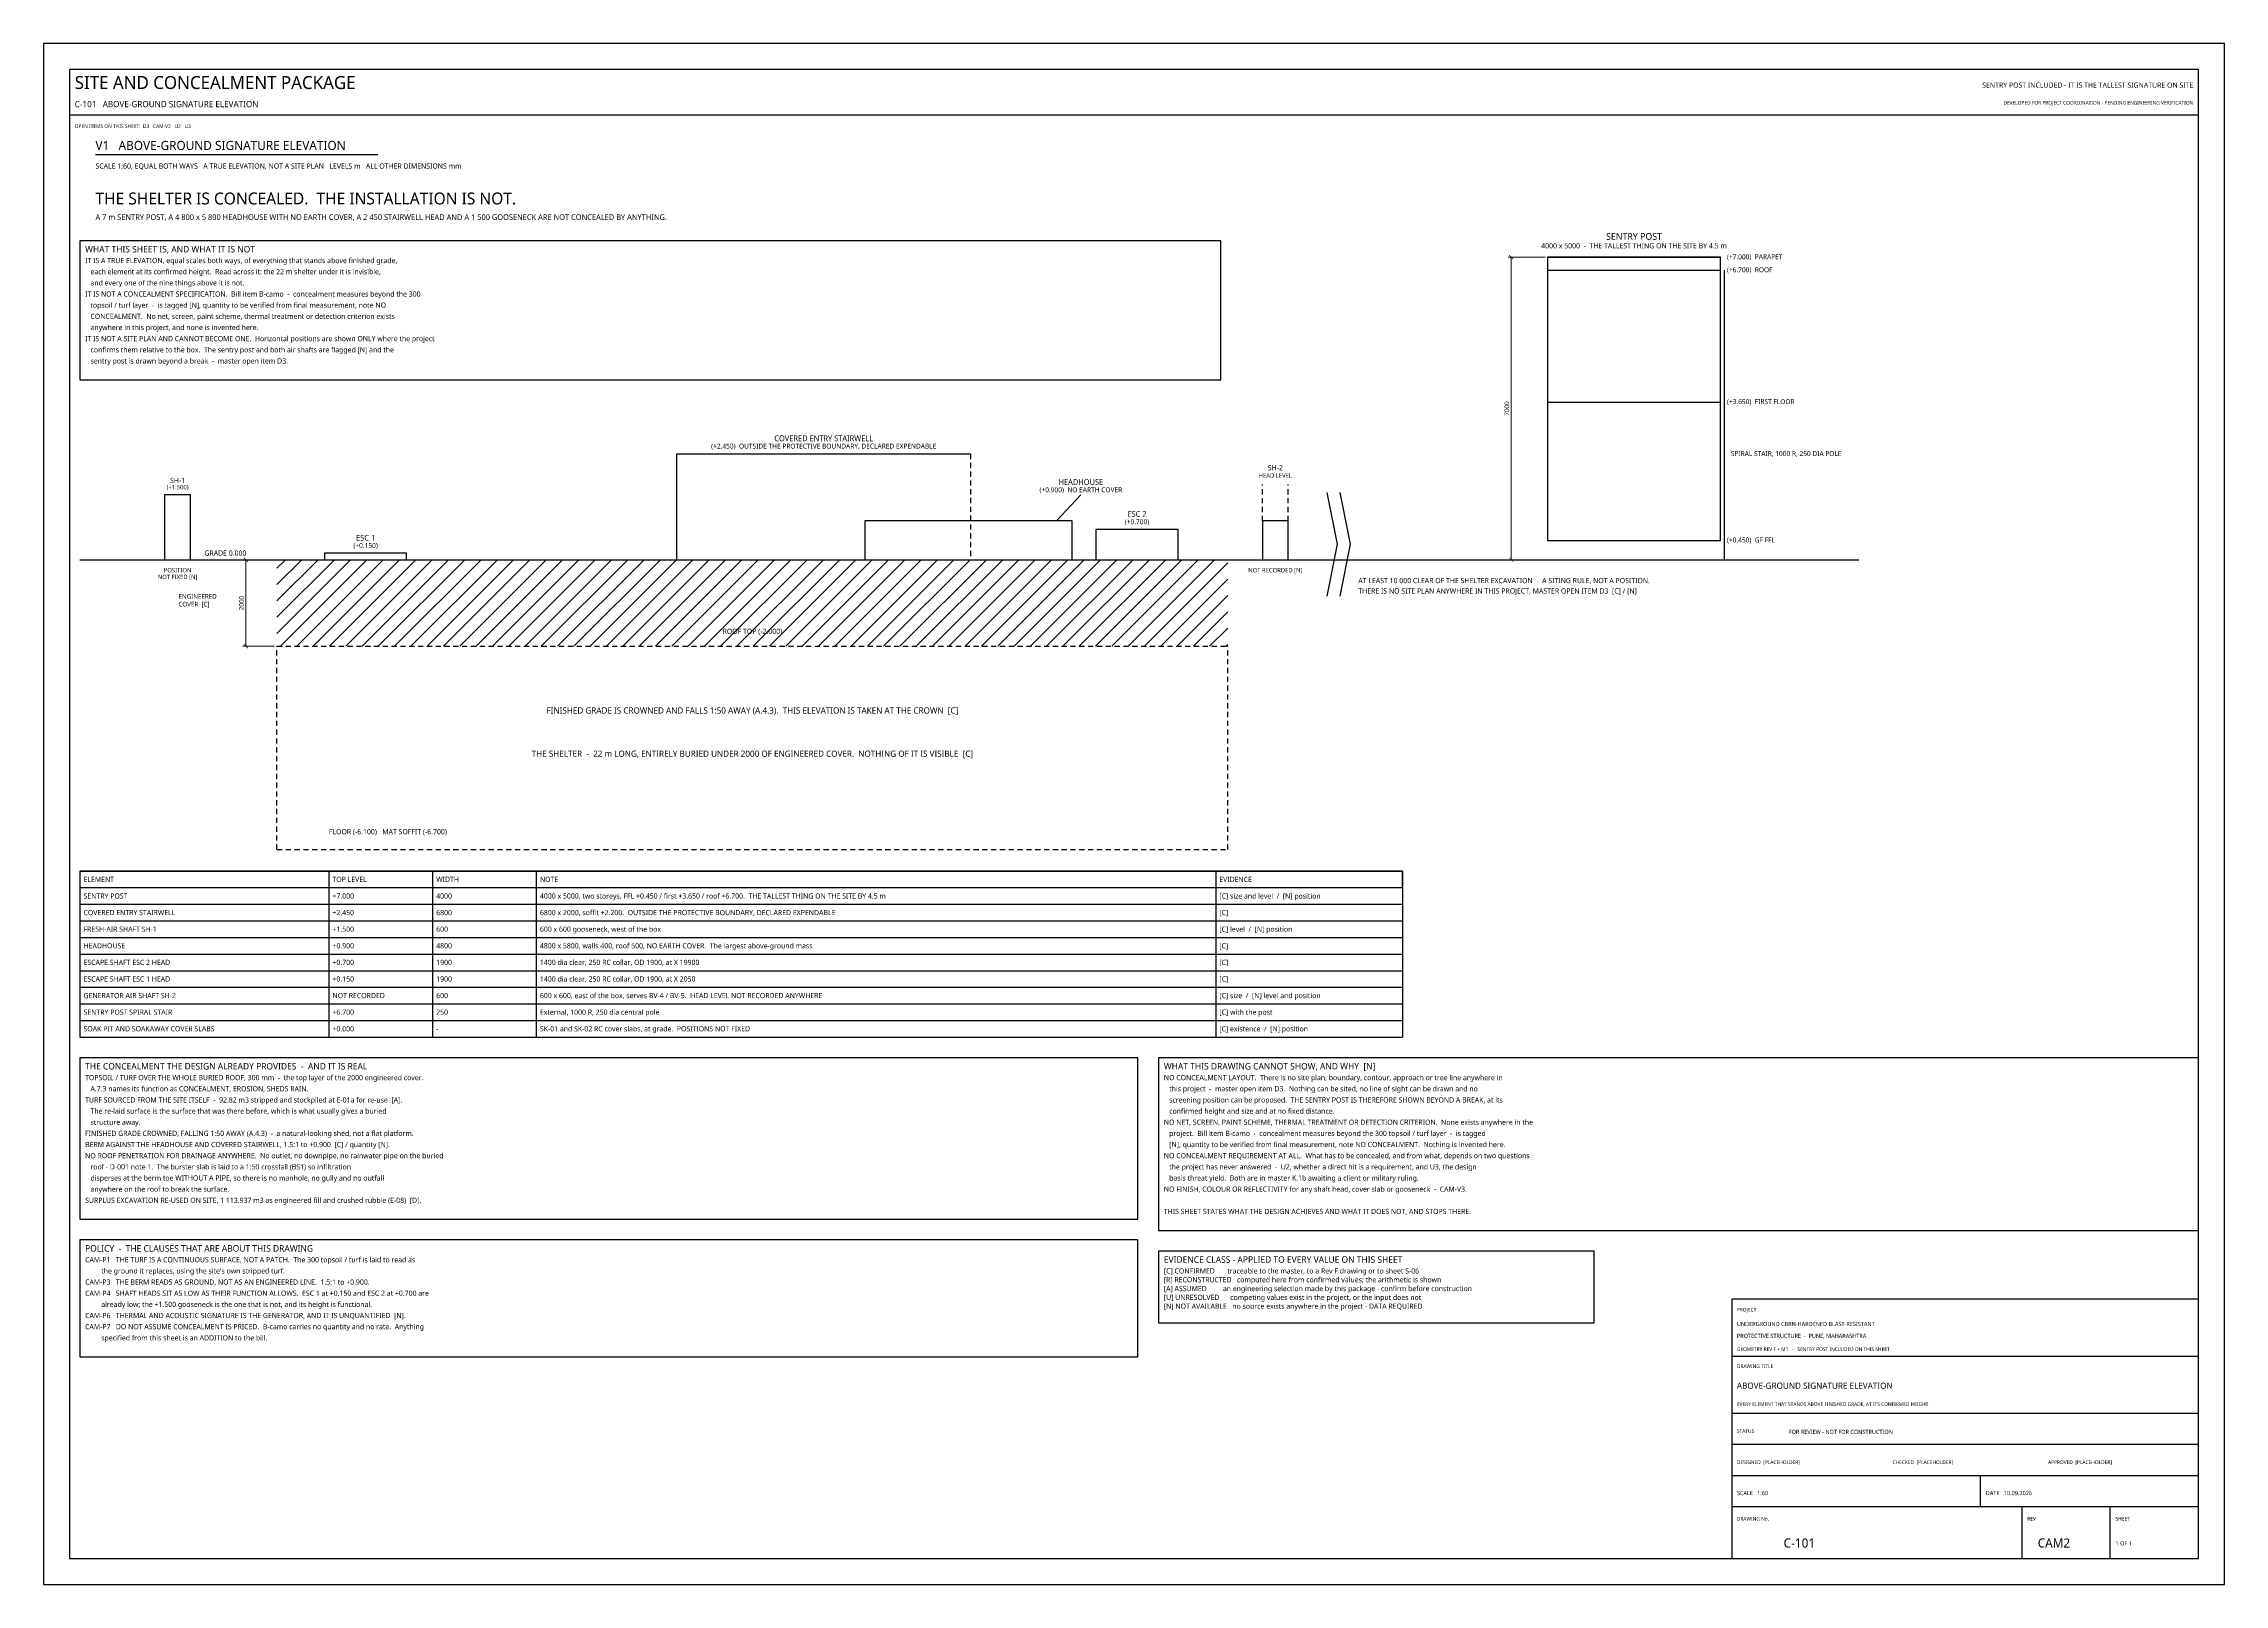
# Model space of a CAD drawing. Header units: millimetres. Extents: x 0 to 841, y 0 to 594.
import ezdxf
from ezdxf.enums import TextEntityAlignment as Align

# ---------------------------------------------------------------- set-up
doc = ezdxf.new("R2010")
doc.units = ezdxf.units.MM
for name, color, linetype in [('C-BURIED', 3, 'Continuous'), ('C-GRADE', 2, 'Continuous'), ('C-SIGNATURE', 1, 'Continuous'), ('M-DIM', 4, 'Continuous'), ('M-EXISTING', 8, 'Continuous'), ('M-FLAG', 1, 'Continuous'), ('M-LEVEL', 4, 'Continuous'), ('M-TABLE', 7, 'Continuous'), ('M-TITLE', 7, 'Continuous'), ('S-CALLOUT', 2, 'Continuous'), ('S-DIM', 4, 'Continuous'), ('S-NOTE', 7, 'Continuous'), ('S-TEXT', 7, 'Continuous'), ('S-TITLE', 7, 'Continuous')]:
    doc.layers.add(name, color=color, linetype=linetype)
doc.styles.add('OpenSans', font='OpenSans-Regular.ttf')
doc.dimstyles.new('SC-DIM', dxfattribs={"dimtxt": 1.8, "dimasz": 1.6, "dimexe": 1.2, "dimexo": 1, "dimgap": 0.8, "dimtad": 1, "dimdec": 0, "dimblk": 'ARCHTICK', "dimcen": 2.5, "dimclrd": 4, "dimclre": 4, "dimclrt": 4, "dimazin": 3, "dimtfac": 1, "dimtmove": 0, "dimatfit": 3, "dimlwd": 13, "dimlwe": 13})

# ---------------------------------------------------------------- blocks, each defined once
blk = doc.blocks.new('_ARCHTICK')
at = {"color": 0, "linetype": 'BYBLOCK', "const_width": 0.15}
blk.add_lwpolyline([(-0.5, -0.5), (0.5, 0.5)], dxfattribs=at)

msp = doc.modelspace()

# ---------------------------------------------------------------- hatches: boundary and pattern name
at = {"layer": 'M-EXISTING'}
h = msp.add_hatch(dxfattribs=at)
h.set_pattern_fill('ANSI31', scale=1.4)
h.paths.add_polyline_path([(90, 361.667), (456.667, 361.667), (456.667, 395), (90, 395)])

# ---------------------------------------------------------------- linework, layer by layer
at = {"layer": 'C-BURIED'}
for p, q in [((90, 361.667), (92, 361.667)), ((90, 361.533), (90, 361.667)), ((93.4, 361.667), (95.4, 361.667)), ((96.8, 361.667), (98.8, 361.667)), ((100.2, 361.667), (102.2, 361.667)), ((103.6, 361.667), (105.6, 361.667)), ((107, 361.667), (109, 361.667)), ((110.4, 361.667), (112.4, 361.667)), ((113.8, 361.667), (115.8, 361.667)), ((117.2, 361.667), (119.2, 361.667)), ((120.6, 361.667), (122.6, 361.667)), ((124, 361.667), (126, 361.667)), ((127.4, 361.667), (129.4, 361.667)), ((130.8, 361.667), (132.8, 361.667)), ((134.2, 361.667), (136.2, 361.667)), ((137.6, 361.667), (139.6, 361.667)), ((141, 361.667), (143, 361.667)), ((144.4, 361.667), (146.4, 361.667)), ((147.8, 361.667), (149.8, 361.667)), ((151.2, 361.667), (153.2, 361.667)), ((154.6, 361.667), (156.6, 361.667)), ((158, 361.667), (160, 361.667)), ((161.4, 361.667), (163.4, 361.667)), ((164.8, 361.667), (166.8, 361.667)), ((168.2, 361.667), (170.2, 361.667)), ((171.6, 361.667), (173.6, 361.667)), ((175, 361.667), (177, 361.667)), ((178.4, 361.667), (180.4, 361.667)), ((181.8, 361.667), (183.8, 361.667)), ((185.2, 361.667), (187.2, 361.667)), ((188.6, 361.667), (190.6, 361.667)), ((192, 361.667), (194, 361.667)), ((195.4, 361.667), (197.4, 361.667)), ((198.8, 361.667), (200.8, 361.667)), ((202.2, 361.667), (204.2, 361.667)), ((205.6, 361.667), (207.6, 361.667)), ((209, 361.667), (211, 361.667)), ((212.4, 361.667), (214.4, 361.667)), ((215.8, 361.667), (217.8, 361.667)), ((219.2, 361.667), (221.2, 361.667)), ((222.6, 361.667), (224.6, 361.667)), ((226, 361.667), (228, 361.667)), ((229.4, 361.667), (231.4, 361.667)), ((232.8, 361.667), (234.8, 361.667)), ((236.2, 361.667), (238.2, 361.667)), ((239.6, 361.667), (241.6, 361.667)), ((243, 361.667), (245, 361.667)), ((246.4, 361.667), (248.4, 361.667)), ((249.8, 361.667), (251.8, 361.667)), ((253.2, 361.667), (255.2, 361.667)), ((256.6, 361.667), (258.6, 361.667)), ((260, 361.667), (262, 361.667)), ((263.4, 361.667), (265.4, 361.667)), ((266.8, 361.667), (268.8, 361.667)), ((270.2, 361.667), (272.2, 361.667)), ((273.6, 361.667), (275.6, 361.667)), ((277, 361.667), (279, 361.667)), ((280.4, 361.667), (282.4, 361.667)), ((283.8, 361.667), (285.8, 361.667)), ((287.2, 361.667), (289.2, 361.667)), ((290.6, 361.667), (292.6, 361.667)), ((294, 361.667), (296, 361.667)), ((297.4, 361.667), (299.4, 361.667)), ((300.8, 361.667), (302.8, 361.667)), ((304.2, 361.667), (306.2, 361.667)), ((307.6, 361.667), (309.6, 361.667)), ((311, 361.667), (313, 361.667)), ((314.4, 361.667), (316.4, 361.667)), ((317.8, 361.667), (319.8, 361.667)), ((321.2, 361.667), (323.2, 361.667)), ((324.6, 361.667), (326.6, 361.667)), ((328, 361.667), (330, 361.667)), ((331.4, 361.667), (333.4, 361.667)), ((334.8, 361.667), (336.8, 361.667)), ((338.2, 361.667), (340.2, 361.667)), ((341.6, 361.667), (343.6, 361.667)), ((345, 361.667), (347, 361.667)), ((348.4, 361.667), (350.4, 361.667)), ((351.8, 361.667), (353.8, 361.667)), ((355.2, 361.667), (357.2, 361.667)), ((358.6, 361.667), (360.6, 361.667)), ((362, 361.667), (364, 361.667)), ((365.4, 361.667), (367.4, 361.667)), ((368.8, 361.667), (370.8, 361.667)), ((372.2, 361.667), (374.2, 361.667)), ((375.6, 361.667), (377.6, 361.667)), ((379, 361.667), (381, 361.667)), ((382.4, 361.667), (384.4, 361.667)), ((385.8, 361.667), (387.8, 361.667)), ((389.2, 361.667), (391.2, 361.667)), ((392.6, 361.667), (394.6, 361.667)), ((396, 361.667), (398, 361.667)), ((399.4, 361.667), (401.4, 361.667)), ((402.8, 361.667), (404.8, 361.667)), ((406.2, 361.667), (408.2, 361.667)), ((409.6, 361.667), (411.6, 361.667)), ((413, 361.667), (415, 361.667)), ((416.4, 361.667), (418.4, 361.667)), ((419.8, 361.667), (421.8, 361.667)), ((423.2, 361.667), (425.2, 361.667)), ((426.6, 361.667), (428.6, 361.667)), ((430, 361.667), (432, 361.667)), ((433.4, 361.667), (435.4, 361.667)), ((436.8, 361.667), (438.8, 361.667)), ((440.2, 361.667), (442.2, 361.667)), ((443.6, 361.667), (445.6, 361.667)), ((447, 361.667), (449, 361.667)), ((450.4, 361.667), (452.4, 361.667)), ((453.8, 361.667), (455.8, 361.667)), ((456.667, 361.533), (456.667, 361.667)), ((90, 358.133), (90, 360.133)), ((90, 354.733), (90, 356.733)), ((90, 351.333), (90, 353.333)), ((456.667, 358.133), (456.667, 360.133)), ((456.667, 354.733), (456.667, 356.733)), ((456.667, 351.333), (456.667, 353.333)), ((90, 347.933), (90, 349.933)), ((90, 344.533), (90, 346.533)), ((456.667, 347.933), (456.667, 349.933)), ((456.667, 344.533), (456.667, 346.533)), ((90, 341.133), (90, 343.133)), ((90, 337.733), (90, 339.733)), ((456.667, 341.133), (456.667, 343.133)), ((456.667, 337.733), (456.667, 339.733)), ((90, 334.333), (90, 336.333)), ((90, 330.933), (90, 332.933)), ((90, 327.533), (90, 329.533)), ((456.667, 334.333), (456.667, 336.333)), ((456.667, 330.933), (456.667, 332.933)), ((456.667, 327.533), (456.667, 329.533)), ((90, 324.133), (90, 326.133)), ((90, 320.733), (90, 322.733)), ((456.667, 324.133), (456.667, 326.133)), ((456.667, 320.733), (456.667, 322.733)), ((90, 317.333), (90, 319.333)), ((90, 313.933), (90, 315.933)), ((90, 310.533), (90, 312.533)), ((456.667, 317.333), (456.667, 319.333)), ((456.667, 313.933), (456.667, 315.933)), ((456.667, 310.533), (456.667, 312.533)), ((90, 307.133), (90, 309.133)), ((90, 303.733), (90, 305.733)), ((456.667, 307.133), (456.667, 309.133)), ((456.667, 303.733), (456.667, 305.733)), ((90, 300.333), (90, 302.333)), ((90, 296.933), (90, 298.933)), ((90, 293.533), (90, 295.533)), ((456.667, 300.333), (456.667, 302.333)), ((456.667, 296.933), (456.667, 298.933)), ((456.667, 293.533), (456.667, 295.533)), ((90, 290.133), (90, 292.133)), ((90, 286.733), (90, 288.733)), ((456.667, 290.133), (456.667, 292.133)), ((456.667, 286.733), (456.667, 288.733)), ((90, 283.333), (90, 285.333)), ((90, 283.333), (92, 283.333)), ((93.4, 283.333), (95.4, 283.333)), ((96.8, 283.333), (98.8, 283.333)), ((100.2, 283.333), (102.2, 283.333)), ((103.6, 283.333), (105.6, 283.333)), ((107, 283.333), (109, 283.333)), ((110.4, 283.333), (112.4, 283.333)), ((113.8, 283.333), (115.8, 283.333)), ((117.2, 283.333), (119.2, 283.333)), ((120.6, 283.333), (122.6, 283.333)), ((124, 283.333), (126, 283.333)), ((127.4, 283.333), (129.4, 283.333)), ((130.8, 283.333), (132.8, 283.333)), ((134.2, 283.333), (136.2, 283.333)), ((137.6, 283.333), (139.6, 283.333)), ((141, 283.333), (143, 283.333)), ((144.4, 283.333), (146.4, 283.333)), ((147.8, 283.333), (149.8, 283.333)), ((151.2, 283.333), (153.2, 283.333)), ((154.6, 283.333), (156.6, 283.333)), ((158, 283.333), (160, 283.333)), ((161.4, 283.333), (163.4, 283.333)), ((164.8, 283.333), (166.8, 283.333)), ((168.2, 283.333), (170.2, 283.333)), ((171.6, 283.333), (173.6, 283.333)), ((175, 283.333), (177, 283.333)), ((178.4, 283.333), (180.4, 283.333)), ((181.8, 283.333), (183.8, 283.333)), ((185.2, 283.333), (187.2, 283.333)), ((188.6, 283.333), (190.6, 283.333)), ((192, 283.333), (194, 283.333)), ((195.4, 283.333), (197.4, 283.333)), ((198.8, 283.333), (200.8, 283.333)), ((202.2, 283.333), (204.2, 283.333)), ((205.6, 283.333), (207.6, 283.333)), ((209, 283.333), (211, 283.333)), ((212.4, 283.333), (214.4, 283.333)), ((215.8, 283.333), (217.8, 283.333)), ((219.2, 283.333), (221.2, 283.333)), ((222.6, 283.333), (224.6, 283.333)), ((226, 283.333), (228, 283.333)), ((229.4, 283.333), (231.4, 283.333)), ((232.8, 283.333), (234.8, 283.333)), ((236.2, 283.333), (238.2, 283.333)), ((239.6, 283.333), (241.6, 283.333)), ((243, 283.333), (245, 283.333)), ((246.4, 283.333), (248.4, 283.333)), ((249.8, 283.333), (251.8, 283.333)), ((253.2, 283.333), (255.2, 283.333)), ((256.6, 283.333), (258.6, 283.333)), ((260, 283.333), (262, 283.333)), ((263.4, 283.333), (265.4, 283.333)), ((266.8, 283.333), (268.8, 283.333)), ((270.2, 283.333), (272.2, 283.333)), ((273.6, 283.333), (275.6, 283.333)), ((277, 283.333), (279, 283.333)), ((280.4, 283.333), (282.4, 283.333)), ((283.8, 283.333), (285.8, 283.333)), ((287.2, 283.333), (289.2, 283.333)), ((290.6, 283.333), (292.6, 283.333)), ((294, 283.333), (296, 283.333)), ((297.4, 283.333), (299.4, 283.333)), ((300.8, 283.333), (302.8, 283.333)), ((304.2, 283.333), (306.2, 283.333)), ((307.6, 283.333), (309.6, 283.333)), ((311, 283.333), (313, 283.333)), ((314.4, 283.333), (316.4, 283.333)), ((317.8, 283.333), (319.8, 283.333)), ((321.2, 283.333), (323.2, 283.333)), ((324.6, 283.333), (326.6, 283.333)), ((328, 283.333), (330, 283.333)), ((331.4, 283.333), (333.4, 283.333)), ((334.8, 283.333), (336.8, 283.333)), ((338.2, 283.333), (340.2, 283.333)), ((341.6, 283.333), (343.6, 283.333)), ((345, 283.333), (347, 283.333)), ((348.4, 283.333), (350.4, 283.333)), ((351.8, 283.333), (353.8, 283.333)), ((355.2, 283.333), (357.2, 283.333)), ((358.6, 283.333), (360.6, 283.333)), ((362, 283.333), (364, 283.333)), ((365.4, 283.333), (367.4, 283.333)), ((368.8, 283.333), (370.8, 283.333)), ((372.2, 283.333), (374.2, 283.333)), ((375.6, 283.333), (377.6, 283.333)), ((379, 283.333), (381, 283.333)), ((382.4, 283.333), (384.4, 283.333)), ((385.8, 283.333), (387.8, 283.333)), ((389.2, 283.333), (391.2, 283.333)), ((392.6, 283.333), (394.6, 283.333)), ((396, 283.333), (398, 283.333)), ((399.4, 283.333), (401.4, 283.333)), ((402.8, 283.333), (404.8, 283.333)), ((406.2, 283.333), (408.2, 283.333)), ((409.6, 283.333), (411.6, 283.333)), ((413, 283.333), (415, 283.333)), ((416.4, 283.333), (418.4, 283.333)), ((419.8, 283.333), (421.8, 283.333)), ((423.2, 283.333), (425.2, 283.333)), ((426.6, 283.333), (428.6, 283.333)), ((430, 283.333), (432, 283.333)), ((433.4, 283.333), (435.4, 283.333)), ((436.8, 283.333), (438.8, 283.333)), ((440.2, 283.333), (442.2, 283.333)), ((443.6, 283.333), (445.6, 283.333)), ((447, 283.333), (449, 283.333)), ((450.4, 283.333), (452.4, 283.333)), ((453.8, 283.333), (455.8, 283.333)), ((456.667, 283.333), (456.667, 285.333))]:
    msp.add_line(p, q, dxfattribs=at)
at = {"layer": 'C-GRADE'}
for p in [(14, 395), (505, 395)]:
    msp.add_line(p, (700, 395), dxfattribs=at)
at = {"layer": 'C-SIGNATURE'}
for p, q in [((580, 511.667), (646.667, 511.667)), ((580, 506.667), (646.667, 506.667)), ((648.167, 395), (648.167, 506.667)), ((580, 455.833), (646.667, 455.833)), ((244.167, 395), (244.167, 435.833)), ((244.167, 435.833), (357.5, 435.833)), ((357.5, 435.833), (357.5, 433.833)), ((357.5, 432.433), (357.5, 430.433)), ((357.5, 429.033), (357.5, 427.033)), ((357.5, 425.633), (357.5, 423.633)), ((357.5, 422.233), (357.5, 420.233)), ((357.5, 418.833), (357.5, 416.833)), ((357.5, 415.433), (357.5, 413.433)), ((357.5, 412.033), (357.5, 410.033)), ((357.5, 408.633), (357.5, 406.633)), ((357.5, 405.233), (357.5, 403.233)), ((357.5, 401.833), (357.5, 399.833)), ((357.5, 398.433), (357.5, 396.433)), ((580, 402.5), (646.667, 402.5)), ((357.5, 395.033), (357.5, 395))]:
    msp.add_line(p, q, dxfattribs=at)
for points in [[(580, 402.5), (646.667, 402.5), (646.667, 511.667), (580, 511.667)], [(46.667, 395), (56.667, 395), (56.667, 420), (46.667, 420)], [(316.667, 395), (396.667, 395), (396.667, 410), (316.667, 410)], [(405.833, 395), (437.5, 395), (437.5, 406.667), (405.833, 406.667)], [(470, 395), (480, 395), (480, 410), (470, 410)], [(108.333, 395), (140, 395), (140, 397.5), (108.333, 397.5)]]:
    msp.add_lwpolyline(points, close=True, dxfattribs=at)
at = {"layer": 'M-FLAG'}
for p, q in [((470, 423.6), (470, 424)), ((470, 420.2), (470, 422.2)), ((480, 423.6), (480, 424)), ((480, 420.2), (480, 422.2)), ((470, 416.8), (470, 418.8)), ((470, 413.4), (470, 415.4)), ((480, 416.8), (480, 418.8)), ((480, 413.4), (480, 415.4)), ((470, 410), (470, 412)), ((480, 410), (480, 412))]:
    msp.add_line(p, q, dxfattribs=at)
for points in [[(495, 381), (499, 401), (495, 421)], [(500, 381), (504, 401), (500, 421)]]:
    msp.add_lwpolyline(points, dxfattribs=at)
at = {"layer": 'M-TABLE'}
for p, q in [((14, 275), (524, 275)), ((14, 275), (14, 211)), ((110, 275), (110, 211)), ((150, 275), (150, 211)), ((190, 275), (190, 211)), ((452, 275), (452, 211)), ((524, 275), (524, 211)), ((14, 262.2), (524, 262.2)), ((14, 255.8), (524, 255.8)), ((14, 249.4), (524, 249.4)), ((14, 243), (524, 243)), ((14, 236.6), (524, 236.6)), ((14, 230.2), (524, 230.2)), ((14, 223.8), (524, 223.8)), ((14, 217.4), (524, 217.4)), ((14, 211), (524, 211))]:
    msp.add_line(p, q, dxfattribs=at)
msp.add_lwpolyline([(14, 268.6), (524, 268.6), (524, 275), (14, 275)], close=True, dxfattribs=at)
at = {"layer": 'M-TITLE'}
for p, q in [((10, 566.5), (831, 566.5)), ((651, 88), (831, 88)), ((651, 66), (831, 66)), ((651, 54), (831, 54)), ((651, 42), (831, 42)), ((747, 30), (747, 42)), ((651, 30), (831, 30)), ((763, 10), (763, 30)), ((797, 10), (797, 30))]:
    msp.add_line(p, q, dxfattribs=at)
msp.add_lwpolyline([(651, 10), (831, 10), (831, 110), (651, 110)], close=True, dxfattribs=at)
at = {"layer": 'S-TITLE'}
msp.add_line((20, 551.2), (128.92, 551.2), dxfattribs=at)
for points in [[(0, 0), (841, 0), (841, 594), (0, 594)], [(10, 10), (831, 10), (831, 584), (10, 584)], [(14, 464.375), (454, 464.375), (454, 518), (14, 518)], [(14, 140.775), (422, 140.775), (422, 203), (14, 203)], [(430, 136.475), (831, 136.475), (831, 203), (430, 203)], [(14, 87.75), (422, 87.75), (422, 132.775), (14, 132.775)], [(430, 100.85), (598, 100.85), (598, 128.475), (430, 128.475)]]:
    msp.add_lwpolyline(points, close=True, dxfattribs=at)

# ---------------------------------------------------------------- texts
at = {"layer": 'C-BURIED', "style": 'OpenSans'}
for s, height, p in [('ROOF TOP (-2.000)', 2, (273.333, 365.833)), ('THE SHELTER  -  22 m LONG, ENTIRELY BURIED UNDER 2000 OF ENGINEERED COVER.  NOTHING OF IT IS VISIBLE  [C]', 2.4, (273.333, 318.333))]:
    msp.add_text(s, height=height, dxfattribs=at).set_placement(p, align=Align.BOTTOM_CENTER)
msp.add_text('FLOOR (-6.100)   MAT SOFFIT (-6.700)', height=2, dxfattribs=at).set_placement((110, 289.167))
at = {"layer": 'C-GRADE', "style": 'OpenSans'}
msp.add_text('GRADE 0.000', height=2, dxfattribs=at).set_placement((62, 396.6))
msp.add_text('FINISHED GRADE IS CROWNED AND FALLS 1:50 AWAY (A.4.3).  THIS ELEVATION IS TAKEN AT THE CROWN  [C]', height=2.4, dxfattribs=at).set_placement((273.333, 335), align=Align.BOTTOM_CENTER)
at = {"layer": 'C-SIGNATURE', "style": 'OpenSans'}
for s, height, p in [('4000 x 5000  -  THE TALLEST THING ON THE SITE BY 4.5 m', 2, (613.333, 516.067)), ('SENTRY POST', 2.6, (613.333, 519.667)), ('(+2.450)  OUTSIDE THE PROTECTIVE BOUNDARY, DECLARED EXPENDABLE', 1.9, (300.833, 438.833)), ('COVERED ENTRY STAIRWELL', 2.2, (300.833, 441.833)), ('SH-2', 2, (475, 430.5)), ('(+1.500)', 1.7, (51.667, 423)), ('SH-1', 2, (51.667, 425.6)), ('(+0.900)  NO EARTH COVER', 1.9, (400, 422)), ('HEADHOUSE', 2.2, (400, 425)), ('ESC 2', 2.2, (421.667, 412.667)), ('ESC 1', 2.2, (124.167, 403.5)), ('(+0.700)', 1.9, (421.667, 409.667)), ('(+0.150)', 1.9, (124.167, 400.5))]:
    msp.add_text(s, height=height, dxfattribs=at).set_placement(p, align=Align.MIDDLE_CENTER)
msp.add_text('SPIRAL STAIR, 1000 R, 250 DIA POLE', height=1.9, dxfattribs=at).set_placement((650.667, 435))
at = {"layer": 'M-DIM', "style": 'OpenSans'}
for s, p in [('COVER  [C]', (52, 377)), ('ENGINEERED', (52, 380))]:
    msp.add_text(s, height=1.8, dxfattribs=at).set_placement(p)
at = {"layer": 'M-FLAG', "style": 'OpenSans'}
for s, height, p in [('SENTRY POST INCLUDED - IT IS THE TALLEST SIGNATURE ON SITE', 2, (829, 577)), ('DEVELOPED FOR PROJECT COORDINATION - PENDING ENGINEERING VERIFICATION', 1.4, (829, 570.5))]:
    msp.add_text(s, height=height, dxfattribs=at).set_placement(p, align=Align.RIGHT)
for s, height, p in [('OPEN ITEMS ON THIS SHEET:  D3   CAM-V2   U2   U3', 1.4, (12, 561.5)), ('THE SHELTER IS CONCEALED.  THE INSTALLATION IS NOT.', 4.6, (20, 532)), ('A 7 m SENTRY POST, A 4 800 x 5 800 HEADHOUSE WITH NO EARTH COVER, A 2 450 STAIRWELL HEAD AND A 1 500 GOOSENECK ARE NOT CONCEALED BY ANYTHING.', 2.2, (20, 526)), ('AT LEAST 10 000 CLEAR OF THE SHELTER EXCAVATION  -  A SITING RULE, NOT A POSITION.', 2, (507, 386)), ('THERE IS NO SITE PLAN ANYWHERE IN THIS PROJECT, MASTER OPEN ITEM D3  [C] / [N]', 2, (507, 382)), ('FOR REVIEW - NOT FOR CONSTRUCTION', 1.6, (673, 58))]:
    msp.add_text(s, height=height, dxfattribs=at).set_placement(p)
for s, p in [('HEAD LEVEL', (475, 427.5)), ('NOT FIXED [N]', (51.667, 388.4)), ('POSITION', (51.667, 391)), ('NOT RECORDED [N]', (475, 391))]:
    msp.add_text(s, height=1.7, dxfattribs=at).set_placement(p, align=Align.MIDDLE_CENTER)
at = {"layer": 'M-LEVEL', "style": 'OpenSans'}
for s, p in [('(+7.000)  PARAPET', (649.167, 510.867)), ('(+6.700)  ROOF', (649.167, 505.867)), ('(+3.650)  FIRST FLOOR', (649.167, 455.033)), ('(+0.450)  GF FFL', (649.167, 401.7))]:
    msp.add_text(s, height=1.9, dxfattribs=at).set_placement(p)
at = {"layer": 'M-TABLE', "style": 'OpenSans'}
for s, p in [('ELEMENT', (15.4, 270.8)), ('TOP LEVEL', (111.4, 270.8)), ('WIDTH', (151.4, 270.8)), ('NOTE', (191.4, 270.8)), ('EVIDENCE', (453.4, 270.8)), ('SENTRY POST', (15.4, 264.4)), ('+7.000', (111.4, 264.4)), ('4000', (151.4, 264.4)), ('4000 x 5000, two storeys, FFL +0.450 / first +3.650 / roof +6.700.  THE TALLEST THING ON THE SITE BY 4.5 m', (191.4, 264.4)), ('[C] size and level  /  [N] position', (453.4, 264.4)), ('COVERED ENTRY STAIRWELL', (15.4, 258)), ('FRESH-AIR SHAFT SH-1', (15.4, 251.6)), ('+2.450', (111.4, 258)), ('+1.500', (111.4, 251.6)), ('6800', (151.4, 258)), ('600', (151.4, 251.6)), ('6800 x 2000, soffit +2.200.  OUTSIDE THE PROTECTIVE BOUNDARY, DECLARED EXPENDABLE', (191.4, 258)), ('600 x 600 gooseneck, west of the box', (191.4, 251.6)), ('[C]', (453.4, 258)), ('[C] level  /  [N] position', (453.4, 251.6)), ('HEADHOUSE', (15.4, 245.2)), ('+0.900', (111.4, 245.2)), ('4800', (151.4, 245.2)), ('4800 x 5800, walls 400, roof 500, NO EARTH COVER.  The largest above-ground mass', (191.4, 245.2)), ('[C]', (453.4, 245.2)), ('ESCAPE SHAFT ESC 2 HEAD', (15.4, 238.8)), ('+0.700', (111.4, 238.8)), ('1900', (151.4, 238.8)), ('1400 dia clear, 250 RC collar, OD 1900, at X 19900', (191.4, 238.8)), ('[C]', (453.4, 238.8)), ('GENERATOR AIR SHAFT SH-2', (15.4, 226)), ('ESCAPE SHAFT ESC 1 HEAD', (15.4, 232.4)), ('+0.150', (111.4, 232.4)), ('NOT RECORDED', (111.4, 226)), ('600', (151.4, 226)), ('1900', (151.4, 232.4)), ('600 x 600, east of the box, serves BV-4 / BV-5.  HEAD LEVEL NOT RECORDED ANYWHERE', (191.4, 226)), ('1400 dia clear, 250 RC collar, OD 1900, at X 2050', (191.4, 232.4)), ('[C]', (453.4, 232.4)), ('[C] size  /  [N] level and position', (453.4, 226)), ('SENTRY POST SPIRAL STAIR', (15.4, 219.6)), ('+6.700', (111.4, 219.6)), ('250', (151.4, 219.6)), ('External, 1000 R, 250 dia central pole', (191.4, 219.6)), ('[C] with the post', (453.4, 219.6)), ('SOAK PIT AND SOAKAWAY COVER SLABS', (15.4, 213.2)), ('+0.000', (111.4, 213.2)), ('-', (151.4, 213.2)), ('SK-01 and SK-02 RC cover slabs, at grade.  POSITIONS NOT FIXED', (191.4, 213.2)), ('[C] existence  /  [N] position', (453.4, 213.2))]:
    msp.add_text(s, height=2, dxfattribs=at).set_placement(p)
at = {"layer": 'M-TITLE', "style": 'OpenSans'}
for s, height, p in [('SITE AND CONCEALMENT PACKAGE', 5, (12, 576.5)), ('C-101   ABOVE-GROUND SIGNATURE ELEVATION', 2.4, (12, 569.5)), ('PROJECT', 1.4, (653, 105.2)), ('UNDERGROUND CBRN-HARDENED BLAST-RESISTANT', 1.6, (653, 99.6)), ('PROTECTIVE STRUCTURE  -  PUNE, MAHARASHTRA', 1.6, (653, 95)), ('GEOMETRY REV F + M1   -   SENTRY POST INCLUDED ON THIS SHEET', 1.4, (653, 90)), ('DRAWING TITLE', 1.4, (653, 83.4)), ('ABOVE-GROUND SIGNATURE ELEVATION', 2.4, (653, 75.4)), ('EVERY ELEMENT THAT STANDS ABOVE FINISHED GRADE, AT ITS CONFIRMED HEIGHT', 1.4, (653, 68.8)), ('STATUS', 1.4, (653, 58.4)), ('DESIGNED  [PLACEHOLDER]', 1.4, (653, 46.4)), ('CHECKED  [PLACEHOLDER]', 1.4, (713, 46.4)), ('APPROVED  [PLACEHOLDER]', 1.4, (773, 46.4)), ('SCALE   1:60', 1.6, (653, 34.4)), ('DATE   10.09.2026', 1.6, (749, 34.4)), ('DRAWING No.', 1.4, (653, 24.6)), ('REV', 1.4, (765, 24.6)), ('SHEET', 1.4, (799, 24.6)), ('C-101', 3.5, (671, 14.2)), ('CAM2', 3.5, (769, 14.2)), ('1 OF 1', 1.6, (799, 15))]:
    msp.add_text(s, height=height, dxfattribs=at).set_placement(p)
at = {"layer": 'S-NOTE', "style": 'OpenSans'}
for s, p in [('IT IS A TRUE ELEVATION, equal scales both ways, of everything that stands above finished grade,', (16, 509.375)), ('   each element at its confirmed height.  Read across it: the 22 m shelter under it is invisible,', (16, 505.075)), ('IT IS NOT A CONCEALMENT SPECIFICATION.  Bill item B-camo  -  concealment measures beyond the 300', (16, 496.475)), ('   and every one of the nine things above it is not.', (16, 500.775)), ('   topsoil / turf layer  -  is tagged [N], quantity to be verified from final measurement, note NO', (16, 492.175)), ('   CONCEALMENT.  No net, screen, paint scheme, thermal treatment or detection criterion exists', (16, 487.875)), ('IT IS NOT A SITE PLAN AND CANNOT BECOME ONE.  Horizontal positions are shown ONLY where the project', (16, 479.275)), ('   anywhere in this project, and none is invented here.', (16, 483.575)), ('   sentry post is drawn beyond a break  -  master open item D3.', (16, 470.675)), ('   confirms them relative to the box.  The sentry post and both air shafts are flagged [N] and the', (16, 474.975)), ('TOPSOIL / TURF OVER THE WHOLE BURIED ROOF, 300 mm  -  the top layer of the 2000 engineered cover.', (16, 194.375)), ('NO CONCEALMENT LAYOUT.  There is no site plan, boundary, contour, approach or tree line anywhere in', (432, 194.375)), ('TURF SOURCED FROM THE SITE ITSELF  -  92.82 m3 stripped and stockpiled at E-01a for re-use  [A].', (16, 185.775)), ('   A.7.3 names its function as CONCEALMENT, EROSION, SHEDS RAIN.', (16, 190.075)), ('   this project  -  master open item D3.  Nothing can be sited, no line of sight can be drawn and no', (432, 190.075)), ('   screening position can be proposed.  THE SENTRY POST IS THEREFORE SHOWN BEYOND A BREAK, at its', (432, 185.775)), ('   The re-laid surface is the surface that was there before, which is what usually gives a buried', (16, 181.475)), ('   structure away.', (16, 177.175)), ('NO NET, SCREEN, PAINT SCHEME, THERMAL TREATMENT OR DETECTION CRITERION.  None exists anywhere in the', (432, 177.175)), ('   confirmed height and size and at no fixed distance.', (432, 181.475)), ('FINISHED GRADE CROWNED, FALLING 1:50 AWAY (A.4.3)  -  a natural-looking shed, not a flat platform.', (16, 172.875)), ('BERM AGAINST THE HEADHOUSE AND COVERED STAIRWELL, 1.5:1 to +0.900  [C] / quantity [N].', (16, 168.575)), ('   [N], quantity to be verified from final measurement, note NO CONCEALMENT.  Nothing is invented here.', (432, 168.575)), ('   project.  Bill item B-camo  -  concealment measures beyond the 300 topsoil / turf layer  -  is tagged', (432, 172.875)), ('NO ROOF PENETRATION FOR DRAINAGE ANYWHERE.  No outlet, no downpipe, no rainwater pipe on the buried', (16, 164.275)), ('   roof - D-001 note 1.  The burster slab is laid to a 1:50 crossfall (BS1) so infiltration', (16, 159.975)), ('NO CONCEALMENT REQUIREMENT AT ALL.  What has to be concealed, and from what, depends on two questions', (432, 164.275)), ('   the project has never answered  -  U2, whether a direct hit is a requirement, and U3, the design', (432, 159.975)), ('   anywhere on the roof to break the surface.', (16, 151.375)), ('   disperses at the berm toe WITHOUT A PIPE, so there is no manhole, no gully and no outfall', (16, 155.675)), ('NO FINISH, COLOUR OR REFLECTIVITY for any shaft head, cover slab or gooseneck  -  CAM-V3.', (432, 151.375)), ('   basis threat yield.  Both are in master K.1b awaiting a client or military ruling.', (432, 155.675)), ('SURPLUS EXCAVATION RE-USED ON SITE, 1 113.937 m3 as engineered fill and crushed rubble (E-08)  [D].', (16, 147.075)), ('THIS SHEET STATES WHAT THE DESIGN ACHIEVES AND WHAT IT DOES NOT, AND STOPS THERE.', (432, 142.775)), ('CAM-P1   THE TURF IS A CONTINUOUS SURFACE, NOT A PATCH.  The 300 topsoil / turf is laid to read as', (16, 124.15)), ("         the ground it replaces, using the site's own stripped turf.", (16, 119.85)), ('[C] CONFIRMED       traceable to the master, to a Rev F drawing or to sheet S-06', (432, 119.85)), ('[R] RECONSTRUCTED   computed here from confirmed values; the arithmetic is shown', (432, 116.45)), ('CAM-P3   THE BERM READS AS GROUND, NOT AS AN ENGINEERED LINE.  1.5:1 to +0.900.', (16, 115.55)), ('CAM-P4   SHAFT HEADS SIT AS LOW AS THEIR FUNCTION ALLOWS.  ESC 1 at +0.150 and ESC 2 at +0.700 are', (16, 111.25)), ('[A] ASSUMED         an engineering selection made by this package - confirm before construction', (432, 113.05)), ('[U] UNRESOLVED      competing values exist in the project, or the input does not', (432, 109.65)), ('CAM-P6   THERMAL AND ACOUSTIC SIGNATURE IS THE GENERATOR, AND IT IS UNQUANTIFIED  [N].', (16, 102.65)), ('         already low; the +1.500 gooseneck is the one that is not, and its height is functional.', (16, 106.95)), ('[N] NOT AVAILABLE   no source exists anywhere in the project - DATA REQUIRED', (432, 106.25)), ('CAM-P7   DO NOT ASSUME CONCEALMENT IS PRICED.  B-camo carries no quantity and no rate.  Anything', (16, 98.35)), ('         specified from this sheet is an ADDITION to the bill.', (16, 94.05))]:
    msp.add_text(s, height=2, dxfattribs=at).set_placement(p)
at = {"layer": 'S-TEXT', "style": 'OpenSans'}
msp.add_text('SCALE 1:60, EQUAL BOTH WAYS   A TRUE ELEVATION, NOT A SITE PLAN   LEVELS m   ALL OTHER DIMENSIONS mm', height=2, dxfattribs=at).set_placement((20, 545.8))
at = {"layer": 'S-TITLE', "style": 'OpenSans'}
for s, height, p in [('V1   ABOVE-GROUND SIGNATURE ELEVATION', 3.5, (20, 553)), ('WHAT THIS SHEET IS, AND WHAT IT IS NOT', 2.5, (16, 513.5)), ('THE CONCEALMENT THE DESIGN ALREADY PROVIDES  -  AND IT IS REAL', 2.5, (16, 198.5)), ('WHAT THIS DRAWING CANNOT SHOW, AND WHY  [N]', 2.5, (432, 198.5)), ('POLICY  -  THE CLAUSES THAT ARE ABOUT THIS DRAWING', 2.5, (16, 128.275)), ('EVIDENCE CLASS - APPLIED TO EVERY VALUE ON THIS SHEET', 2.5, (432, 123.975))]:
    msp.add_text(s, height=height, dxfattribs=at).set_placement(p)

# ---------------------------------------------------------------- dimensions: what is measured, and where the dimension line sits
at = {"layer": 'S-DIM'}
for base, p1, p2 in [((566, 395), (580, 395), (580, 511.667)), ((78, 361.667), (90, 361.667), (90, 395))]:
    msp.add_linear_dim(base=base, p1=p1, p2=p2, angle=90, dimstyle='SC-DIM', override={"dimlfac": 60}, dxfattribs=at).render()

# ---------------------------------------------------------------- leaders
at = {"layer": 'S-CALLOUT'}
msp.add_leader([(390.667, 410), (400, 420)], dimstyle='SC-DIM', dxfattribs=at)

doc.saveas('drawing.dxf')
